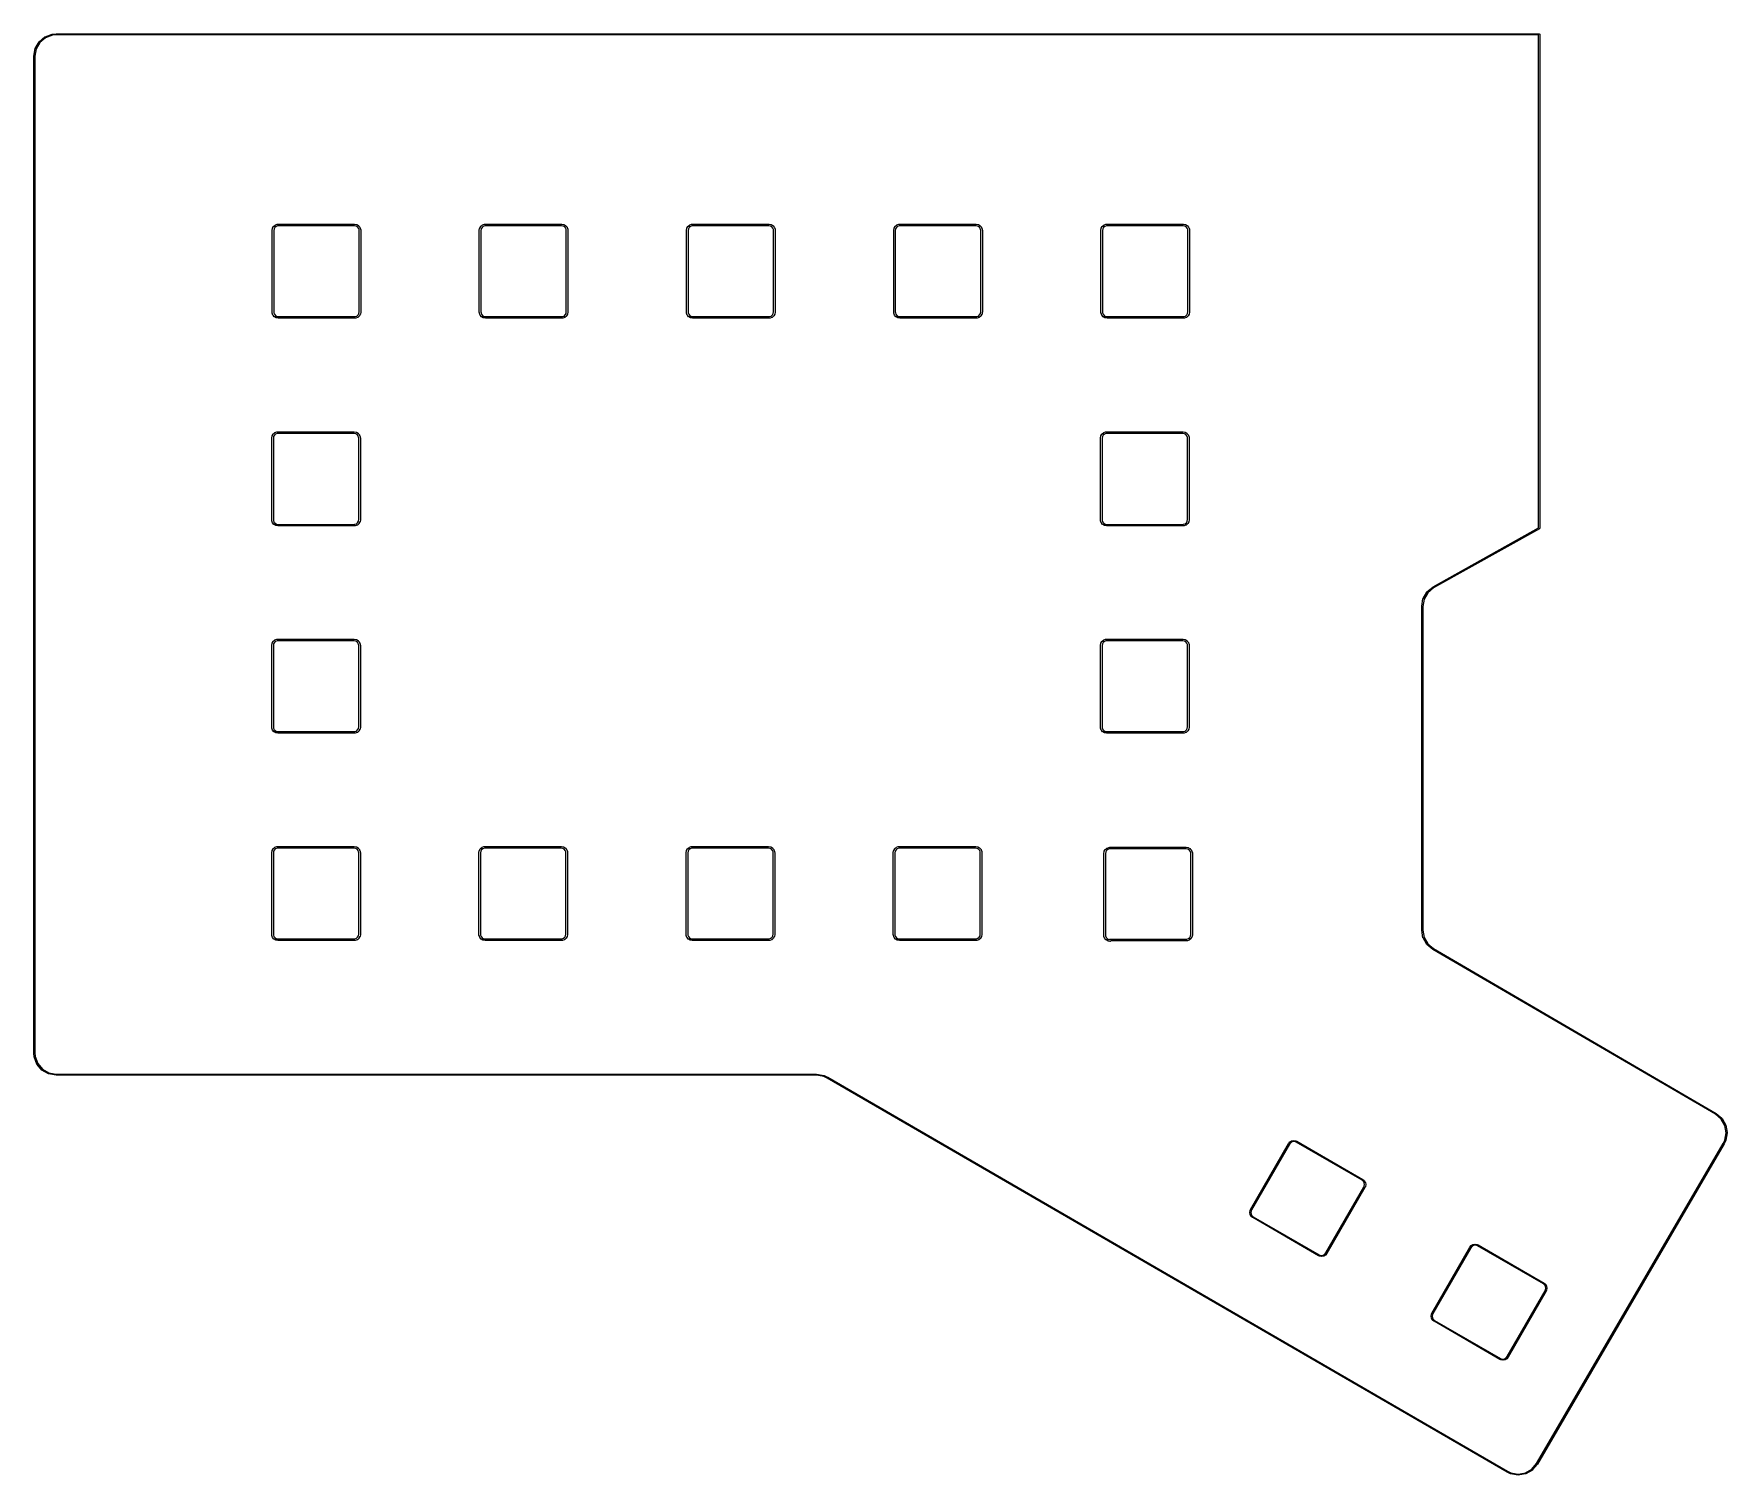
# Model space of a CAD drawing. Extents: x 65 to 220, y -174 to -41.
import ezdxf

# ---------------------------------------------------------------- set-up
doc = ezdxf.new("R2010")
doc.units = 0
doc.header["$MEASUREMENT"] = 0
doc.layers.add('BLACK', color=7, linetype='CONTINUOUS')

msp = doc.modelspace()

# ---------------------------------------------------------------- linework, layer by layer
at = {"layer": 'Black'}
for p, q in [((64.6523, -42.616), (64.9996, -42.0144)), ((64.9996, -42.0144), (65.0035, -42.0097)), ((64.9996, -42.0144), (64.9996, -42.0144)), ((65.0035, -42.0097), (65.0108, -42.0011)), ((65.0108, -42.0011), (65.5429, -41.5547)), ((65.0108, -42.0011), (65.0108, -42.0011)), ((65.6004, -41.6369), (65.0818, -42.0721)), ((65.5429, -41.5546), (65.5579, -41.546)), ((65.5429, -41.5547), (65.5429, -41.5546)), ((65.5579, -41.546), (66.2106, -41.3084)), ((66.2386, -41.4046), (65.6004, -41.6369)), ((66.2106, -41.3084), (66.217, -41.3073)), ((66.217, -41.3073), (66.2233, -41.3056)), ((66.2233, -41.3056), (66.5706, -41.2752)), ((66.5772, -41.375), (66.2386, -41.4046)), ((66.5706, -41.2752), (66.5728, -41.2754)), ((66.5728, -41.2754), (66.575, -41.275)), ((66.575, -41.275), (202.925, -41.275)), ((202.875, -41.375), (66.5772, -41.375)), ((202.875, -86.6766), (202.875, -41.375)), ((202.925, -41.275), (202.929, -41.2758)), ((202.929, -41.2758), (202.934, -41.2758)), ((202.934, -41.2758), (202.938, -41.2773)), ((202.938, -41.2773), (202.942, -41.278)), ((202.942, -41.278), (202.946, -41.2802)), ((202.946, -41.2802), (202.95, -41.2817)), ((202.95, -41.2817), (202.953, -41.2845)), ((202.953, -41.2845), (202.957, -41.2867)), ((202.957, -41.2867), (202.96, -41.29)), ((202.96, -41.29), (202.963, -41.2929)), ((202.963, -41.2929), (202.965, -41.2966)), ((202.965, -41.2966), (202.968, -41.3)), ((202.968, -41.3), (202.97, -41.3041)), ((202.97, -41.3041), (202.972, -41.3079)), ((202.972, -41.3079), (202.973, -41.3122)), ((202.973, -41.3122), (202.974, -41.3163)), ((202.974, -41.3163), (202.974, -41.3207)), ((202.974, -41.3207), (202.975, -41.325)), ((202.975, -41.325), (202.975, -86.706)), ((64.525, -43.325), (64.5258, -43.3207)), ((64.525, -134.925), (64.525, -43.325)), ((64.5258, -43.3163), (64.6464, -42.6323)), ((64.5258, -43.3207), (64.5258, -43.3163)), ((64.7433, -42.6583), (64.625, -43.3294)), ((64.625, -43.3294), (64.625, -134.923)), ((64.6464, -42.6323), (64.6498, -42.6229)), ((64.6464, -42.6323), (64.6464, -42.6323)), ((64.6498, -42.6229), (64.6523, -42.616)), ((64.6523, -42.616), (64.6523, -42.616)), ((65.0818, -42.0721), (64.7433, -42.6583)), ((86.4324, -59.3214), (86.4625, -59.1503)), ((86.4625, -59.1503), (86.4715, -59.1259)), ((86.4715, -59.1259), (86.5583, -58.9755)), ((86.5583, -58.9755), (86.575, -58.9555)), ((86.575, -58.9555), (86.708, -58.8439)), ((86.6816, -59.0619), (86.608, -59.1894)), ((86.7943, -58.9673), (86.6816, -59.0619)), ((86.708, -58.8439), (86.7306, -58.8309)), ((86.7306, -58.8309), (86.8938, -58.7715)), ((86.9358, -58.9158), (86.7943, -58.9673)), ((86.8938, -58.7715), (86.9034, -58.7698)), ((86.9034, -58.7698), (86.9129, -58.7673)), ((86.9129, -58.7673), (86.9997, -58.7597)), ((87.0095, -58.9094), (86.9358, -58.9158)), ((86.9997, -58.7597), (87.003, -58.7599)), ((87.003, -58.7599), (87.0062, -58.7594)), ((87.0062, -58.7594), (94.0062, -58.7594)), ((93.9997, -58.9094), (87.0095, -58.9094)), ((94.1512, -58.9361), (93.9997, -58.9094)), ((94.0062, -58.7594), (94.0127, -58.7605)), ((94.0127, -58.7605), (94.0193, -58.7605)), ((94.0193, -58.7605), (94.1903, -58.7907)), ((94.2787, -59.0097), (94.1512, -58.9361)), ((94.1903, -58.7907), (94.2148, -58.7996)), ((94.2148, -58.7996), (94.3651, -58.8864)), ((94.3733, -59.1225), (94.2787, -59.0097)), ((94.3651, -58.8864), (94.3851, -58.9031)), ((94.4248, -59.2639), (94.3733, -59.1225)), ((94.3851, -58.9031), (94.4967, -59.0362)), ((94.4967, -59.0362), (94.5097, -59.0587)), ((94.5097, -59.0587), (94.5691, -59.2219)), ((105.482, -59.3214), (105.513, -59.1503)), ((105.513, -59.1503), (105.521, -59.1259)), ((105.521, -59.1259), (105.608, -58.9755)), ((105.608, -58.9755), (105.625, -58.9555)), ((105.625, -58.9555), (105.758, -58.8439)), ((105.732, -59.0619), (105.658, -59.1894)), ((105.844, -58.9673), (105.732, -59.0619)), ((105.758, -58.8439), (105.781, -58.8309)), ((105.781, -58.8309), (105.944, -58.7715)), ((105.986, -58.9158), (105.844, -58.9673)), ((105.944, -58.7715), (105.953, -58.7698)), ((105.953, -58.7698), (105.963, -58.7673)), ((105.963, -58.7673), (106.05, -58.7597)), ((106.06, -58.9094), (105.986, -58.9158)), ((106.05, -58.7597), (106.053, -58.7599)), ((106.053, -58.7599), (106.056, -58.7594)), ((106.056, -58.7594), (113.056, -58.7594)), ((113.05, -58.9094), (106.06, -58.9094)), ((113.201, -58.9361), (113.05, -58.9094)), ((113.056, -58.7594), (113.063, -58.7605)), ((113.063, -58.7605), (113.069, -58.7605)), ((113.069, -58.7605), (113.24, -58.7907)), ((113.329, -59.0097), (113.201, -58.9361)), ((113.24, -58.7907), (113.265, -58.7996)), ((113.265, -58.7996), (113.415, -58.8864)), ((113.423, -59.1225), (113.329, -59.0097)), ((113.415, -58.8864), (113.435, -58.9031)), ((113.475, -59.2639), (113.423, -59.1225)), ((113.435, -58.9031), (113.547, -59.0362)), ((113.547, -59.0362), (113.56, -59.0587)), ((113.56, -59.0587), (113.619, -59.2219)), ((124.532, -59.3214), (124.563, -59.1503)), ((124.563, -59.1503), (124.571, -59.1259)), ((124.571, -59.1259), (124.658, -58.9755)), ((124.658, -58.9755), (124.675, -58.9555)), ((124.675, -58.9555), (124.808, -58.8439)), ((124.782, -59.0619), (124.708, -59.1894)), ((124.894, -58.9673), (124.782, -59.0619)), ((124.808, -58.8439), (124.831, -58.8309)), ((124.831, -58.8309), (124.994, -58.7715)), ((125.036, -58.9158), (124.894, -58.9673)), ((124.994, -58.7715), (125.003, -58.7698)), ((125.003, -58.7698), (125.013, -58.7673)), ((125.013, -58.7673), (125.1, -58.7597)), ((125.11, -58.9094), (125.036, -58.9158)), ((125.1, -58.7597), (125.103, -58.7599)), ((125.103, -58.7599), (125.106, -58.7594)), ((125.106, -58.7594), (132.106, -58.7594)), ((132.1, -58.9094), (125.11, -58.9094)), ((132.251, -58.9361), (132.1, -58.9094)), ((132.106, -58.7594), (132.113, -58.7605)), ((132.113, -58.7605), (132.119, -58.7605)), ((132.119, -58.7605), (132.29, -58.7907)), ((132.379, -59.0097), (132.251, -58.9361)), ((132.29, -58.7907), (132.315, -58.7996)), ((132.315, -58.7996), (132.465, -58.8864)), ((132.473, -59.1225), (132.379, -59.0097)), ((132.465, -58.8864), (132.485, -58.9031)), ((132.525, -59.2639), (132.473, -59.1225)), ((132.485, -58.9031), (132.597, -59.0362)), ((132.597, -59.0362), (132.61, -59.0587)), ((132.61, -59.0587), (132.669, -59.2219)), ((143.582, -59.3214), (143.613, -59.1503)), ((143.613, -59.1503), (143.621, -59.1259)), ((143.621, -59.1259), (143.708, -58.9755)), ((143.708, -58.9755), (143.725, -58.9555)), ((143.725, -58.9555), (143.858, -58.8439)), ((143.832, -59.0619), (143.758, -59.1894)), ((143.944, -58.9673), (143.832, -59.0619)), ((143.858, -58.8439), (143.881, -58.8309)), ((143.881, -58.8309), (144.044, -58.7715)), ((144.086, -58.9158), (143.944, -58.9673)), ((144.044, -58.7715), (144.053, -58.7698)), ((144.053, -58.7698), (144.063, -58.7673)), ((144.063, -58.7673), (144.15, -58.7597)), ((144.16, -58.9094), (144.086, -58.9158)), ((144.15, -58.7597), (144.153, -58.7599)), ((144.153, -58.7599), (144.156, -58.7594)), ((144.156, -58.7594), (151.156, -58.7594)), ((151.15, -58.9094), (144.16, -58.9094)), ((151.301, -58.9361), (151.15, -58.9094)), ((151.156, -58.7594), (151.163, -58.7605)), ((151.163, -58.7605), (151.169, -58.7605)), ((151.169, -58.7605), (151.34, -58.7907)), ((151.429, -59.0097), (151.301, -58.9361)), ((151.34, -58.7907), (151.365, -58.7996)), ((151.365, -58.7996), (151.515, -58.8864)), ((151.523, -59.1225), (151.429, -59.0097)), ((151.515, -58.8864), (151.535, -58.9031)), ((151.575, -59.2639), (151.523, -59.1225)), ((151.535, -58.9031), (151.647, -59.0362)), ((151.647, -59.0362), (151.66, -59.0587)), ((151.66, -59.0587), (151.719, -59.2219)), ((162.632, -59.3214), (162.663, -59.1503)), ((162.663, -59.1503), (162.671, -59.1259)), ((162.671, -59.1259), (162.758, -58.9755)), ((162.758, -58.9755), (162.775, -58.9555)), ((162.775, -58.9555), (162.908, -58.8439)), ((162.882, -59.0619), (162.808, -59.1894)), ((162.994, -58.9673), (162.882, -59.0619)), ((162.908, -58.8439), (162.931, -58.8309)), ((162.931, -58.8309), (163.094, -58.7715)), ((163.136, -58.9158), (162.994, -58.9673)), ((163.094, -58.7715), (163.103, -58.7698)), ((163.103, -58.7698), (163.113, -58.7673)), ((163.113, -58.7673), (163.2, -58.7597)), ((163.21, -58.9094), (163.136, -58.9158)), ((163.2, -58.7597), (163.203, -58.7599)), ((163.203, -58.7599), (163.206, -58.7594)), ((163.206, -58.7594), (170.206, -58.7594)), ((170.2, -58.9094), (163.21, -58.9094)), ((170.351, -58.9361), (170.2, -58.9094)), ((170.206, -58.7594), (170.213, -58.7605)), ((170.213, -58.7605), (170.219, -58.7605)), ((170.219, -58.7605), (170.39, -58.7907)), ((170.479, -59.0097), (170.351, -58.9361)), ((170.39, -58.7907), (170.415, -58.7996)), ((170.415, -58.7996), (170.565, -58.8864)), ((170.573, -59.1225), (170.479, -59.0097)), ((170.565, -58.8864), (170.585, -58.9031)), ((170.625, -59.2639), (170.573, -59.1225)), ((170.585, -58.9031), (170.697, -59.0362)), ((170.697, -59.0362), (170.71, -59.0587)), ((170.71, -59.0587), (170.769, -59.2219)), ((86.4312, -59.3344), (86.4324, -59.3279)), ((86.4312, -66.8344), (86.4312, -59.3344)), ((86.4324, -59.3279), (86.4324, -59.3214)), ((86.608, -59.1894), (86.5812, -59.3409)), ((86.5812, -59.3409), (86.5812, -66.8311)), ((94.4312, -59.3377), (94.4248, -59.2639)), ((94.4312, -66.8278), (94.4312, -59.3377)), ((94.5691, -59.2219), (94.5708, -59.2315)), ((94.5708, -59.2315), (94.5734, -59.241)), ((94.5734, -59.241), (94.581, -59.3278)), ((94.581, -59.3278), (94.5807, -59.3311)), ((94.5807, -59.3311), (94.5812, -59.3344)), ((94.5812, -59.3344), (94.5812, -66.8344)), ((105.481, -59.3344), (105.482, -59.3279)), ((105.481, -66.8344), (105.481, -59.3344)), ((105.482, -59.3279), (105.482, -59.3214)), ((105.658, -59.1894), (105.631, -59.3409)), ((105.631, -59.3409), (105.631, -66.8311)), ((113.481, -59.3377), (113.475, -59.2639)), ((113.481, -66.8278), (113.481, -59.3377)), ((113.619, -59.2219), (113.621, -59.2315)), ((113.621, -59.2315), (113.623, -59.241)), ((113.623, -59.241), (113.631, -59.3278)), ((113.631, -59.3278), (113.631, -59.3311)), ((113.631, -59.3311), (113.631, -59.3344)), ((113.631, -59.3344), (113.631, -66.8344)), ((124.531, -59.3344), (124.532, -59.3279)), ((124.531, -66.8344), (124.531, -59.3344)), ((124.532, -59.3279), (124.532, -59.3214)), ((124.708, -59.1894), (124.681, -59.3409)), ((124.681, -59.3409), (124.681, -66.8311)), ((132.531, -59.3377), (132.525, -59.2639)), ((132.531, -66.8278), (132.531, -59.3377)), ((132.669, -59.2219), (132.671, -59.2315)), ((132.671, -59.2315), (132.673, -59.241)), ((132.673, -59.241), (132.681, -59.3278)), ((132.681, -59.3278), (132.681, -59.3311)), ((132.681, -59.3311), (132.681, -59.3344)), ((132.681, -59.3344), (132.681, -66.8344)), ((143.581, -59.3344), (143.582, -59.3279)), ((143.581, -66.8344), (143.581, -59.3344)), ((143.582, -59.3279), (143.582, -59.3214)), ((143.758, -59.1894), (143.731, -59.3409)), ((143.731, -59.3409), (143.731, -66.8311)), ((151.581, -59.3377), (151.575, -59.2639)), ((151.581, -66.8278), (151.581, -59.3377)), ((151.719, -59.2219), (151.721, -59.2315)), ((151.721, -59.2315), (151.723, -59.241)), ((151.723, -59.241), (151.731, -59.3278)), ((151.731, -59.3278), (151.731, -59.3311)), ((151.731, -59.3311), (151.731, -59.3344)), ((151.731, -59.3344), (151.731, -66.8344)), ((162.631, -59.3344), (162.632, -59.3279)), ((162.631, -66.8344), (162.631, -59.3344)), ((162.632, -59.3279), (162.632, -59.3214)), ((162.808, -59.1894), (162.781, -59.3409)), ((162.781, -59.3409), (162.781, -66.8311)), ((170.631, -59.3377), (170.625, -59.2639)), ((170.631, -66.8278), (170.631, -59.3377)), ((170.769, -59.2219), (170.771, -59.2315)), ((170.771, -59.2315), (170.773, -59.241)), ((170.773, -59.241), (170.781, -59.3278)), ((170.781, -59.3278), (170.781, -59.3311)), ((170.781, -59.3311), (170.781, -59.3344)), ((170.781, -59.3344), (170.781, -66.8344)), ((86.4318, -66.8376), (86.4312, -66.8344)), ((86.4315, -66.8409), (86.4318, -66.8376)), ((86.4391, -66.9277), (86.4315, -66.8409)), ((86.4417, -66.9372), (86.4391, -66.9277)), ((86.4434, -66.9468), (86.4417, -66.9372)), ((86.5812, -66.8311), (86.5877, -66.9048)), ((86.5877, -66.9048), (86.6392, -67.0463)), ((94.4045, -66.9793), (94.4312, -66.8278)), ((94.5801, -66.8474), (94.55, -67.0184)), ((94.5812, -66.8344), (94.5801, -66.8408)), ((94.5801, -66.8408), (94.5801, -66.8474)), ((105.482, -66.8376), (105.481, -66.8344)), ((105.482, -66.8409), (105.482, -66.8376)), ((105.489, -66.9277), (105.482, -66.8409)), ((105.492, -66.9372), (105.489, -66.9277)), ((105.493, -66.9468), (105.492, -66.9372)), ((105.631, -66.8311), (105.638, -66.9048)), ((105.638, -66.9048), (105.689, -67.0463)), ((113.455, -66.9793), (113.481, -66.8278)), ((113.63, -66.8474), (113.6, -67.0184)), ((113.631, -66.8344), (113.63, -66.8408)), ((113.63, -66.8408), (113.63, -66.8474)), ((124.532, -66.8376), (124.531, -66.8344)), ((124.532, -66.8409), (124.532, -66.8376)), ((124.539, -66.9277), (124.532, -66.8409)), ((124.542, -66.9372), (124.539, -66.9277)), ((124.543, -66.9468), (124.542, -66.9372)), ((124.681, -66.8311), (124.688, -66.9048)), ((124.688, -66.9048), (124.739, -67.0463)), ((132.505, -66.9793), (132.531, -66.8278)), ((132.68, -66.8474), (132.65, -67.0184)), ((132.681, -66.8344), (132.68, -66.8408)), ((132.68, -66.8408), (132.68, -66.8474)), ((143.582, -66.8376), (143.581, -66.8344)), ((143.582, -66.8409), (143.582, -66.8376)), ((143.589, -66.9277), (143.582, -66.8409)), ((143.592, -66.9372), (143.589, -66.9277)), ((143.593, -66.9468), (143.592, -66.9372)), ((143.731, -66.8311), (143.738, -66.9048)), ((143.738, -66.9048), (143.789, -67.0463)), ((151.555, -66.9793), (151.581, -66.8278)), ((151.73, -66.8474), (151.7, -67.0184)), ((151.731, -66.8344), (151.73, -66.8408)), ((151.73, -66.8408), (151.73, -66.8474)), ((162.632, -66.8376), (162.631, -66.8344)), ((162.632, -66.8409), (162.632, -66.8376)), ((162.639, -66.9277), (162.632, -66.8409)), ((162.642, -66.9372), (162.639, -66.9277)), ((162.643, -66.9468), (162.642, -66.9372)), ((162.781, -66.8311), (162.788, -66.9048)), ((162.788, -66.9048), (162.839, -67.0463)), ((170.605, -66.9793), (170.631, -66.8278)), ((170.78, -66.8474), (170.75, -67.0184)), ((170.781, -66.8344), (170.78, -66.8408)), ((170.78, -66.8408), (170.78, -66.8474)), ((86.5028, -67.11), (86.4434, -66.9468)), ((86.5158, -67.1326), (86.5028, -67.11)), ((86.6274, -67.2656), (86.5158, -67.1326)), ((86.6474, -67.2823), (86.6274, -67.2656)), ((86.6274, -67.2656), (86.6274, -67.2656)), ((86.6392, -67.0463), (86.7338, -67.1591)), ((86.7977, -67.3692), (86.6474, -67.2823)), ((86.7338, -67.1591), (86.8613, -67.2327)), ((86.8222, -67.3781), (86.7977, -67.3692)), ((86.7977, -67.3692), (86.7977, -67.3692)), ((86.9932, -67.4082), (86.8222, -67.3781)), ((86.8613, -67.2327), (87.0128, -67.2594)), ((86.9998, -67.4082), (86.9932, -67.4082)), ((87.0062, -67.4094), (86.9998, -67.4082)), ((94.0062, -67.4094), (87.0062, -67.4094)), ((87.0128, -67.2594), (94.003, -67.2594)), ((94.003, -67.2594), (94.0767, -67.2529)), ((94.0095, -67.4088), (94.0062, -67.4094)), ((94.0128, -67.4091), (94.0095, -67.4088)), ((94.0996, -67.4015), (94.0128, -67.4091)), ((94.0767, -67.2529), (94.2182, -67.2014)), ((94.1091, -67.399), (94.0996, -67.4015)), ((94.1187, -67.3973), (94.1091, -67.399)), ((94.2819, -67.3379), (94.1187, -67.3973)), ((94.2182, -67.2014), (94.3309, -67.1068)), ((94.3045, -67.3248), (94.2819, -67.3379)), ((94.4375, -67.2132), (94.3045, -67.3248)), ((94.3309, -67.1068), (94.4045, -66.9793)), ((94.4542, -67.1933), (94.4375, -67.2132)), ((94.4375, -67.2132), (94.4375, -67.2132)), ((94.541, -67.0429), (94.4542, -67.1933)), ((94.55, -67.0184), (94.541, -67.0429)), ((94.541, -67.0429), (94.541, -67.0429)), ((105.553, -67.11), (105.493, -66.9468)), ((105.566, -67.1326), (105.553, -67.11)), ((105.677, -67.2656), (105.566, -67.1326)), ((105.697, -67.2823), (105.677, -67.2656)), ((105.677, -67.2656), (105.677, -67.2656)), ((105.689, -67.0463), (105.784, -67.1591)), ((105.848, -67.3692), (105.697, -67.2823)), ((105.784, -67.1591), (105.911, -67.2327)), ((105.872, -67.3781), (105.848, -67.3692)), ((105.848, -67.3692), (105.848, -67.3692)), ((106.043, -67.4082), (105.872, -67.3781)), ((105.911, -67.2327), (106.063, -67.2594)), ((106.05, -67.4082), (106.043, -67.4082)), ((106.056, -67.4094), (106.05, -67.4082)), ((113.056, -67.4094), (106.056, -67.4094)), ((106.063, -67.2594), (113.053, -67.2594)), ((113.053, -67.2594), (113.127, -67.2529)), ((113.059, -67.4088), (113.056, -67.4094)), ((113.063, -67.4091), (113.059, -67.4088)), ((113.15, -67.4015), (113.063, -67.4091)), ((113.127, -67.2529), (113.268, -67.2014)), ((113.159, -67.399), (113.15, -67.4015)), ((113.169, -67.3973), (113.159, -67.399)), ((113.332, -67.3379), (113.169, -67.3973)), ((113.268, -67.2014), (113.381, -67.1068)), ((113.354, -67.3248), (113.332, -67.3379)), ((113.487, -67.2132), (113.354, -67.3248)), ((113.381, -67.1068), (113.455, -66.9793)), ((113.504, -67.1933), (113.487, -67.2132)), ((113.487, -67.2132), (113.487, -67.2132)), ((113.591, -67.0429), (113.504, -67.1933)), ((113.6, -67.0184), (113.591, -67.0429)), ((113.591, -67.0429), (113.591, -67.0429)), ((124.603, -67.11), (124.543, -66.9468)), ((124.616, -67.1326), (124.603, -67.11)), ((124.727, -67.2656), (124.616, -67.1326)), ((124.747, -67.2823), (124.727, -67.2656)), ((124.727, -67.2656), (124.727, -67.2656)), ((124.739, -67.0463), (124.834, -67.1591)), ((124.898, -67.3692), (124.747, -67.2823)), ((124.834, -67.1591), (124.961, -67.2327)), ((124.922, -67.3781), (124.898, -67.3692)), ((124.898, -67.3692), (124.898, -67.3692)), ((125.093, -67.4082), (124.922, -67.3781)), ((124.961, -67.2327), (125.113, -67.2594)), ((125.1, -67.4082), (125.093, -67.4082)), ((125.106, -67.4094), (125.1, -67.4082)), ((132.106, -67.4094), (125.106, -67.4094)), ((125.113, -67.2594), (132.103, -67.2594)), ((132.103, -67.2594), (132.177, -67.2529)), ((132.109, -67.4088), (132.106, -67.4094)), ((132.113, -67.4091), (132.109, -67.4088)), ((132.2, -67.4015), (132.113, -67.4091)), ((132.177, -67.2529), (132.318, -67.2014)), ((132.209, -67.399), (132.2, -67.4015)), ((132.219, -67.3973), (132.209, -67.399)), ((132.382, -67.3379), (132.219, -67.3973)), ((132.318, -67.2014), (132.431, -67.1068)), ((132.404, -67.3248), (132.382, -67.3379)), ((132.537, -67.2132), (132.404, -67.3248)), ((132.431, -67.1068), (132.505, -66.9793)), ((132.554, -67.1933), (132.537, -67.2132)), ((132.537, -67.2132), (132.537, -67.2132)), ((132.641, -67.0429), (132.554, -67.1933)), ((132.65, -67.0184), (132.641, -67.0429)), ((132.641, -67.0429), (132.641, -67.0429)), ((143.653, -67.11), (143.593, -66.9468)), ((143.666, -67.1326), (143.653, -67.11)), ((143.777, -67.2656), (143.666, -67.1326)), ((143.797, -67.2823), (143.777, -67.2656)), ((143.777, -67.2656), (143.777, -67.2656)), ((143.789, -67.0463), (143.884, -67.1591)), ((143.948, -67.3692), (143.797, -67.2823)), ((143.884, -67.1591), (144.011, -67.2327)), ((143.972, -67.3781), (143.948, -67.3692)), ((143.948, -67.3692), (143.948, -67.3692)), ((144.143, -67.4082), (143.972, -67.3781)), ((144.011, -67.2327), (144.163, -67.2594)), ((144.15, -67.4082), (144.143, -67.4082)), ((144.156, -67.4094), (144.15, -67.4082)), ((151.156, -67.4094), (144.156, -67.4094)), ((144.163, -67.2594), (151.153, -67.2594)), ((151.153, -67.2594), (151.227, -67.2529)), ((151.159, -67.4088), (151.156, -67.4094)), ((151.163, -67.4091), (151.159, -67.4088)), ((151.25, -67.4015), (151.163, -67.4091)), ((151.227, -67.2529), (151.368, -67.2014)), ((151.259, -67.399), (151.25, -67.4015)), ((151.269, -67.3973), (151.259, -67.399)), ((151.432, -67.3379), (151.269, -67.3973)), ((151.368, -67.2014), (151.481, -67.1068)), ((151.454, -67.3248), (151.432, -67.3379)), ((151.587, -67.2132), (151.454, -67.3248)), ((151.481, -67.1068), (151.555, -66.9793)), ((151.604, -67.1933), (151.587, -67.2132)), ((151.587, -67.2132), (151.587, -67.2132)), ((151.691, -67.0429), (151.604, -67.1933)), ((151.7, -67.0184), (151.691, -67.0429)), ((151.691, -67.0429), (151.691, -67.0429)), ((162.703, -67.11), (162.643, -66.9468)), ((162.716, -67.1326), (162.703, -67.11)), ((162.827, -67.2656), (162.716, -67.1326)), ((162.847, -67.2823), (162.827, -67.2656)), ((162.827, -67.2656), (162.827, -67.2656)), ((162.839, -67.0463), (162.934, -67.1591)), ((162.998, -67.3692), (162.847, -67.2823)), ((162.934, -67.1591), (163.061, -67.2327)), ((163.022, -67.3781), (162.998, -67.3692)), ((162.998, -67.3692), (162.998, -67.3692)), ((163.193, -67.4082), (163.022, -67.3781)), ((163.061, -67.2327), (163.213, -67.2594)), ((163.2, -67.4082), (163.193, -67.4082)), ((163.206, -67.4094), (163.2, -67.4082)), ((170.206, -67.4094), (163.206, -67.4094)), ((163.213, -67.2594), (170.203, -67.2594)), ((170.203, -67.2594), (170.277, -67.2529)), ((170.209, -67.4088), (170.206, -67.4094)), ((170.213, -67.4091), (170.209, -67.4088)), ((170.3, -67.4015), (170.213, -67.4091)), ((170.277, -67.2529), (170.418, -67.2014)), ((170.309, -67.399), (170.3, -67.4015)), ((170.319, -67.3973), (170.309, -67.399)), ((170.482, -67.3379), (170.319, -67.3973)), ((170.418, -67.2014), (170.531, -67.1068)), ((170.504, -67.3248), (170.482, -67.3379)), ((170.637, -67.2132), (170.504, -67.3248)), ((170.531, -67.1068), (170.605, -66.9793)), ((170.654, -67.1933), (170.637, -67.2132)), ((170.637, -67.2132), (170.637, -67.2132)), ((170.741, -67.0429), (170.654, -67.1933)), ((170.75, -67.0184), (170.741, -67.0429)), ((170.741, -67.0429), (170.741, -67.0429)), ((86.3937, -78.4219), (86.3949, -78.4154)), ((86.3937, -85.9219), (86.3937, -78.4219)), ((86.3949, -78.4089), (86.425, -78.2378)), ((86.3949, -78.4154), (86.3949, -78.4089)), ((86.425, -78.2378), (86.434, -78.2134)), ((86.434, -78.2134), (86.5208, -78.063)), ((86.5208, -78.063), (86.5375, -78.043)), ((86.5375, -78.043), (86.6705, -77.9314)), ((86.5705, -78.2769), (86.5438, -78.4284)), ((86.5438, -78.4284), (86.5438, -85.9186)), ((86.6441, -78.1494), (86.5705, -78.2769)), ((86.7568, -78.0548), (86.6441, -78.1494)), ((86.6705, -77.9314), (86.6931, -77.9184)), ((86.6931, -77.9184), (86.8563, -77.859)), ((86.8983, -78.0033), (86.7568, -78.0548)), ((86.8563, -77.859), (86.8659, -77.8573)), ((86.8659, -77.8573), (86.8754, -77.8548)), ((86.8754, -77.8548), (86.9622, -77.8472)), ((86.972, -77.9969), (86.8983, -78.0033)), ((86.9622, -77.8472), (86.9655, -77.8474)), ((86.9655, -77.8474), (86.9688, -77.8469)), ((86.9688, -77.8469), (93.9688, -77.8469)), ((93.9622, -77.9969), (86.972, -77.9969)), ((94.1137, -78.0236), (93.9622, -77.9969)), ((93.9688, -77.8469), (93.9752, -77.848)), ((93.9752, -77.848), (93.9818, -77.848)), ((93.9818, -77.848), (94.1528, -77.8782)), ((94.2412, -78.0972), (94.1137, -78.0236)), ((94.1528, -77.8782), (94.1773, -77.8871)), ((94.1773, -77.8871), (94.3276, -77.9739)), ((94.3358, -78.21), (94.2412, -78.0972)), ((94.3276, -77.9739), (94.3476, -77.9906)), ((94.3873, -78.3514), (94.3358, -78.21)), ((94.3476, -77.9906), (94.4592, -78.1237)), ((94.3937, -78.4252), (94.3873, -78.3514)), ((94.3937, -85.9153), (94.3937, -78.4252)), ((94.4592, -78.1237), (94.4722, -78.1462)), ((94.4722, -78.1462), (94.5316, -78.3094)), ((94.5316, -78.3094), (94.5333, -78.319)), ((94.5333, -78.319), (94.5359, -78.3285)), ((94.5359, -78.3285), (94.5435, -78.4153)), ((94.5435, -78.4153), (94.5432, -78.4186)), ((94.5432, -78.4186), (94.5437, -78.4219)), ((94.5437, -78.4219), (94.5437, -85.9219)), ((162.594, -78.4219), (162.595, -78.4154)), ((162.594, -85.9219), (162.594, -78.4219)), ((162.595, -78.4089), (162.625, -78.2378)), ((162.595, -78.4154), (162.595, -78.4089)), ((162.625, -78.2378), (162.634, -78.2134)), ((162.634, -78.2134), (162.721, -78.063)), ((162.721, -78.063), (162.738, -78.043)), ((162.738, -78.043), (162.871, -77.9314)), ((162.77, -78.2769), (162.744, -78.4284)), ((162.744, -78.4284), (162.744, -85.9186)), ((162.844, -78.1494), (162.77, -78.2769)), ((162.957, -78.0548), (162.844, -78.1494)), ((162.871, -77.9314), (162.893, -77.9184)), ((162.893, -77.9184), (163.056, -77.859)), ((163.098, -78.0033), (162.957, -78.0548)), ((163.056, -77.859), (163.066, -77.8573)), ((163.066, -77.8573), (163.075, -77.8548)), ((163.075, -77.8548), (163.162, -77.8472)), ((163.172, -77.9969), (163.098, -78.0033)), ((163.162, -77.8472), (163.166, -77.8474)), ((163.166, -77.8474), (163.169, -77.8469)), ((163.169, -77.8469), (170.169, -77.8469)), ((170.162, -77.9969), (163.172, -77.9969)), ((170.314, -78.0236), (170.162, -77.9969)), ((170.169, -77.8469), (170.175, -77.848)), ((170.175, -77.848), (170.182, -77.848)), ((170.182, -77.848), (170.353, -77.8782)), ((170.441, -78.0972), (170.314, -78.0236)), ((170.353, -77.8782), (170.377, -77.8871)), ((170.377, -77.8871), (170.528, -77.9739)), ((170.536, -78.21), (170.441, -78.0972)), ((170.528, -77.9739), (170.548, -77.9906)), ((170.587, -78.3514), (170.536, -78.21)), ((170.548, -77.9906), (170.659, -78.1237)), ((170.594, -78.4252), (170.587, -78.3514)), ((170.594, -85.9153), (170.594, -78.4252)), ((170.659, -78.1237), (170.672, -78.1462)), ((170.672, -78.1462), (170.732, -78.3094)), ((170.732, -78.3094), (170.733, -78.319)), ((170.733, -78.319), (170.736, -78.3285)), ((170.736, -78.3285), (170.743, -78.4153)), ((170.743, -78.4153), (170.743, -78.4186)), ((170.743, -78.4186), (170.744, -78.4219)), ((170.744, -78.4219), (170.744, -85.9219)), ((86.3943, -85.9251), (86.3937, -85.9219)), ((86.394, -85.9284), (86.3943, -85.9251)), ((86.4016, -86.0152), (86.394, -85.9284)), ((86.4042, -86.0247), (86.4016, -86.0152)), ((86.4059, -86.0343), (86.4042, -86.0247)), ((86.4653, -86.1975), (86.4059, -86.0343)), ((86.4783, -86.2201), (86.4653, -86.1975)), ((86.5899, -86.3531), (86.4783, -86.2201)), ((86.5438, -85.9186), (86.5502, -85.9923)), ((86.5502, -85.9923), (86.6017, -86.1338)), ((86.6099, -86.3698), (86.5899, -86.3531)), ((86.5899, -86.3531), (86.5899, -86.3531)), ((86.6017, -86.1338), (86.6963, -86.2466)), ((86.7602, -86.4567), (86.6099, -86.3698)), ((86.6963, -86.2466), (86.8238, -86.3202)), ((86.7847, -86.4656), (86.7602, -86.4567)), ((86.7602, -86.4567), (86.7602, -86.4567)), ((86.9557, -86.4957), (86.7847, -86.4656)), ((86.8238, -86.3202), (86.9753, -86.3469)), ((86.9623, -86.4957), (86.9557, -86.4957)), ((86.9688, -86.4969), (86.9623, -86.4957)), ((93.9688, -86.4969), (86.9688, -86.4969)), ((86.9753, -86.3469), (93.9655, -86.3469)), ((93.9655, -86.3469), (94.0392, -86.3404)), ((93.972, -86.4963), (93.9688, -86.4969)), ((93.9753, -86.4966), (93.972, -86.4963)), ((94.0621, -86.489), (93.9753, -86.4966)), ((94.0392, -86.3404), (94.1807, -86.2889)), ((94.0716, -86.4865), (94.0621, -86.489)), ((94.0812, -86.4848), (94.0716, -86.4865)), ((94.2444, -86.4254), (94.0812, -86.4848)), ((94.1807, -86.2889), (94.2934, -86.1943)), ((94.267, -86.4123), (94.2444, -86.4254)), ((94.4, -86.3007), (94.267, -86.4123)), ((94.2934, -86.1943), (94.367, -86.0668)), ((94.367, -86.0668), (94.3937, -85.9153)), ((94.4167, -86.2808), (94.4, -86.3007)), ((94.4, -86.3007), (94.4, -86.3007)), ((94.5035, -86.1304), (94.4167, -86.2808)), ((94.5125, -86.1059), (94.5035, -86.1304)), ((94.5035, -86.1304), (94.5035, -86.1304)), ((94.5426, -85.9349), (94.5125, -86.1059)), ((94.5437, -85.9219), (94.5426, -85.9283)), ((94.5426, -85.9283), (94.5426, -85.9349)), ((162.594, -85.9251), (162.594, -85.9219)), ((162.594, -85.9284), (162.594, -85.9251)), ((162.602, -86.0152), (162.594, -85.9284)), ((162.604, -86.0247), (162.602, -86.0152)), ((162.606, -86.0343), (162.604, -86.0247)), ((162.665, -86.1975), (162.606, -86.0343)), ((162.678, -86.2201), (162.665, -86.1975)), ((162.79, -86.3531), (162.678, -86.2201)), ((162.744, -85.9186), (162.75, -85.9923)), ((162.75, -85.9923), (162.802, -86.1338)), ((162.81, -86.3698), (162.79, -86.3531)), ((162.79, -86.3531), (162.79, -86.3531)), ((162.802, -86.1338), (162.896, -86.2466)), ((162.96, -86.4567), (162.81, -86.3698)), ((162.896, -86.2466), (163.024, -86.3202)), ((162.985, -86.4656), (162.96, -86.4567)), ((162.96, -86.4567), (162.96, -86.4567)), ((163.156, -86.4957), (162.985, -86.4656)), ((163.024, -86.3202), (163.175, -86.3469)), ((163.162, -86.4957), (163.156, -86.4957)), ((163.169, -86.4969), (163.162, -86.4957)), ((170.169, -86.4969), (163.169, -86.4969)), ((163.175, -86.3469), (170.165, -86.3469)), ((170.165, -86.3469), (170.239, -86.3404)), ((170.172, -86.4963), (170.169, -86.4969)), ((170.175, -86.4966), (170.172, -86.4963)), ((170.262, -86.489), (170.175, -86.4966)), ((170.239, -86.3404), (170.381, -86.2889)), ((170.272, -86.4865), (170.262, -86.489)), ((170.281, -86.4848), (170.272, -86.4865)), ((170.444, -86.4254), (170.281, -86.4848)), ((170.381, -86.2889), (170.493, -86.1943)), ((170.467, -86.4123), (170.444, -86.4254)), ((170.6, -86.3007), (170.467, -86.4123)), ((170.493, -86.1943), (170.567, -86.0668)), ((170.567, -86.0668), (170.594, -85.9153)), ((170.617, -86.2808), (170.6, -86.3007)), ((170.6, -86.3007), (170.6, -86.3007)), ((170.704, -86.1304), (170.617, -86.2808)), ((170.712, -86.1059), (170.704, -86.1304)), ((170.704, -86.1304), (170.704, -86.1304)), ((170.743, -85.9349), (170.712, -86.1059)), ((170.744, -85.9219), (170.743, -85.9283)), ((170.743, -85.9283), (170.743, -85.9349)), ((193.176, -92.0898), (202.875, -86.6766)), ((202.949, -86.7497), (193.225, -92.177)), ((202.95, -86.7494), (202.949, -86.7497)), ((202.956, -86.744), (202.95, -86.7493)), ((202.95, -86.7493), (202.95, -86.7494)), ((202.963, -86.7387), (202.956, -86.744)), ((202.967, -86.7309), (202.963, -86.7381)), ((202.963, -86.7381), (202.963, -86.7384)), ((202.963, -86.7384), (202.963, -86.7387)), ((202.972, -86.7238), (202.967, -86.7309)), ((202.973, -86.7149), (202.972, -86.7231)), ((202.972, -86.7231), (202.972, -86.7234)), ((202.972, -86.7234), (202.972, -86.7238)), ((202.975, -86.7067), (202.973, -86.7149)), ((202.975, -86.706), (202.975, -86.7064)), ((202.975, -86.7064), (202.975, -86.7067)), ((192.126, -93.8712), (192.246, -93.1872)), ((192.343, -93.2132), (192.225, -93.8843)), ((192.246, -93.1872), (192.25, -93.1778)), ((192.246, -93.1872), (192.246, -93.1872)), ((192.25, -93.1778), (192.252, -93.1708)), ((192.252, -93.1708), (192.6, -92.5693)), ((192.252, -93.1708), (192.252, -93.1708)), ((192.682, -92.6269), (192.343, -93.2132)), ((192.6, -92.5693), (192.604, -92.5646)), ((192.6, -92.5693), (192.6, -92.5693)), ((192.604, -92.5646), (192.611, -92.556)), ((192.611, -92.556), (193.143, -92.1095)), ((192.611, -92.556), (192.611, -92.556)), ((193.204, -92.1891), (192.682, -92.6269)), ((193.143, -92.1095), (193.147, -92.1073)), ((193.147, -92.1073), (193.15, -92.1044)), ((193.15, -92.1044), (193.176, -92.09)), ((193.176, -92.0899), (193.176, -92.0898)), ((193.176, -92.09), (193.176, -92.0899)), ((193.225, -92.177), (193.204, -92.1891)), ((192.125, -93.8799), (192.126, -93.8756)), ((192.125, -123.644), (192.125, -93.8799)), ((192.126, -93.8756), (192.126, -93.8712)), ((192.225, -93.8843), (192.225, -123.64)), ((86.3937, -97.4719), (86.3949, -97.4654)), ((86.3937, -104.972), (86.3937, -97.4719)), ((86.3949, -97.4589), (86.425, -97.2878)), ((86.3949, -97.4654), (86.3949, -97.4589)), ((86.425, -97.2878), (86.434, -97.2634)), ((86.434, -97.2634), (86.5208, -97.113)), ((86.5208, -97.113), (86.5375, -97.093)), ((86.5375, -97.093), (86.6705, -96.9814)), ((86.5705, -97.3269), (86.5438, -97.4784)), ((86.5438, -97.4784), (86.5438, -104.969)), ((86.6441, -97.1994), (86.5705, -97.3269)), ((86.7568, -97.1048), (86.6441, -97.1994)), ((86.6705, -96.9814), (86.6931, -96.9684)), ((86.6931, -96.9684), (86.8563, -96.909)), ((86.8983, -97.0533), (86.7568, -97.1048)), ((86.8563, -96.909), (86.8659, -96.9073)), ((86.8659, -96.9073), (86.8754, -96.9048)), ((86.8754, -96.9048), (86.9622, -96.8972)), ((86.972, -97.0469), (86.8983, -97.0533)), ((86.9622, -96.8972), (86.9655, -96.8974)), ((86.9655, -96.8974), (86.9688, -96.8969)), ((86.9688, -96.8969), (93.9688, -96.8969)), ((93.9622, -97.0469), (86.972, -97.0469)), ((94.1137, -97.0736), (93.9622, -97.0469)), ((93.9688, -96.8969), (93.9752, -96.898)), ((93.9752, -96.898), (93.9818, -96.898)), ((93.9818, -96.898), (94.1528, -96.9282)), ((94.2412, -97.1472), (94.1137, -97.0736)), ((94.1528, -96.9282), (94.1773, -96.9371)), ((94.1773, -96.9371), (94.3276, -97.0239)), ((94.3358, -97.26), (94.2412, -97.1472)), ((94.3276, -97.0239), (94.3476, -97.0406)), ((94.3873, -97.4014), (94.3358, -97.26)), ((94.3476, -97.0406), (94.4592, -97.1737)), ((94.3937, -97.4752), (94.3873, -97.4014)), ((94.3937, -104.965), (94.3937, -97.4752)), ((94.4592, -97.1737), (94.4722, -97.1962)), ((94.4722, -97.1962), (94.5316, -97.3594)), ((94.5316, -97.3594), (94.5333, -97.369)), ((94.5333, -97.369), (94.5359, -97.3785)), ((94.5359, -97.3785), (94.5435, -97.4653)), ((94.5435, -97.4653), (94.5432, -97.4686)), ((94.5432, -97.4686), (94.5437, -97.4719)), ((94.5437, -97.4719), (94.5437, -104.972)), ((162.594, -97.4719), (162.595, -97.4654)), ((162.594, -104.972), (162.594, -97.4719)), ((162.595, -97.4589), (162.625, -97.2878)), ((162.595, -97.4654), (162.595, -97.4589)), ((162.625, -97.2878), (162.634, -97.2634)), ((162.634, -97.2634), (162.721, -97.113)), ((162.721, -97.113), (162.738, -97.093)), ((162.738, -97.093), (162.871, -96.9814)), ((162.77, -97.3269), (162.744, -97.4784)), ((162.744, -97.4784), (162.744, -104.969)), ((162.844, -97.1994), (162.77, -97.3269)), ((162.957, -97.1048), (162.844, -97.1994)), ((162.871, -96.9814), (162.893, -96.9684)), ((162.893, -96.9684), (163.056, -96.909)), ((163.098, -97.0533), (162.957, -97.1048)), ((163.056, -96.909), (163.066, -96.9073)), ((163.066, -96.9073), (163.075, -96.9048)), ((163.075, -96.9048), (163.162, -96.8972)), ((163.172, -97.0469), (163.098, -97.0533)), ((163.162, -96.8972), (163.166, -96.8974)), ((163.166, -96.8974), (163.169, -96.8969)), ((163.169, -96.8969), (170.169, -96.8969)), ((170.162, -97.0469), (163.172, -97.0469)), ((170.314, -97.0736), (170.162, -97.0469)), ((170.169, -96.8969), (170.175, -96.898)), ((170.175, -96.898), (170.182, -96.898)), ((170.182, -96.898), (170.353, -96.9282)), ((170.441, -97.1472), (170.314, -97.0736)), ((170.353, -96.9282), (170.377, -96.9371)), ((170.377, -96.9371), (170.528, -97.0239)), ((170.536, -97.26), (170.441, -97.1472)), ((170.528, -97.0239), (170.548, -97.0406)), ((170.587, -97.4014), (170.536, -97.26)), ((170.548, -97.0406), (170.659, -97.1737)), ((170.594, -97.4752), (170.587, -97.4014)), ((170.594, -104.965), (170.594, -97.4752)), ((170.659, -97.1737), (170.672, -97.1962)), ((170.672, -97.1962), (170.732, -97.3594)), ((170.732, -97.3594), (170.733, -97.369)), ((170.733, -97.369), (170.736, -97.3785)), ((170.736, -97.3785), (170.743, -97.4653)), ((170.743, -97.4653), (170.743, -97.4686)), ((170.743, -97.4686), (170.744, -97.4719)), ((170.744, -97.4719), (170.744, -104.972)), ((86.3943, -104.975), (86.3937, -104.972)), ((86.394, -104.978), (86.3943, -104.975)), ((86.4016, -105.065), (86.394, -104.978)), ((86.4042, -105.075), (86.4016, -105.065)), ((86.4059, -105.084), (86.4042, -105.075)), ((86.4653, -105.248), (86.4059, -105.084)), ((86.4783, -105.27), (86.4653, -105.248)), ((86.5899, -105.403), (86.4783, -105.27)), ((86.5438, -104.969), (86.5502, -105.042)), ((86.5502, -105.042), (86.6017, -105.184)), ((86.6099, -105.42), (86.5899, -105.403)), ((86.5899, -105.403), (86.5899, -105.403)), ((86.6017, -105.184), (86.6963, -105.297)), ((86.7602, -105.507), (86.6099, -105.42)), ((86.6963, -105.297), (86.8238, -105.37)), ((86.7847, -105.516), (86.7602, -105.507)), ((86.7602, -105.507), (86.7602, -105.507)), ((86.9557, -105.546), (86.7847, -105.516)), ((86.8238, -105.37), (86.9753, -105.397)), ((86.9623, -105.546), (86.9557, -105.546)), ((86.9688, -105.547), (86.9623, -105.546)), ((93.9688, -105.547), (86.9688, -105.547)), ((86.9753, -105.397), (93.9655, -105.397)), ((93.9655, -105.397), (94.0392, -105.39)), ((93.972, -105.546), (93.9688, -105.547)), ((93.9753, -105.547), (93.972, -105.546)), ((94.0621, -105.539), (93.9753, -105.547)), ((94.0392, -105.39), (94.1807, -105.339)), ((94.0716, -105.536), (94.0621, -105.539)), ((94.0812, -105.535), (94.0716, -105.536)), ((94.2444, -105.475), (94.0812, -105.535)), ((94.1807, -105.339), (94.2934, -105.244)), ((94.267, -105.462), (94.2444, -105.475)), ((94.4, -105.351), (94.267, -105.462)), ((94.2934, -105.244), (94.367, -105.117)), ((94.367, -105.117), (94.3937, -104.965)), ((94.4167, -105.331), (94.4, -105.351)), ((94.4, -105.351), (94.4, -105.351)), ((94.5035, -105.18), (94.4167, -105.331)), ((94.5125, -105.156), (94.5035, -105.18)), ((94.5035, -105.18), (94.5035, -105.18)), ((94.5426, -104.985), (94.5125, -105.156)), ((94.5437, -104.972), (94.5426, -104.978)), ((94.5426, -104.978), (94.5426, -104.985)), ((162.594, -104.975), (162.594, -104.972)), ((162.594, -104.978), (162.594, -104.975)), ((162.602, -105.065), (162.594, -104.978)), ((162.604, -105.075), (162.602, -105.065)), ((162.606, -105.084), (162.604, -105.075)), ((162.665, -105.248), (162.606, -105.084)), ((162.678, -105.27), (162.665, -105.248)), ((162.79, -105.403), (162.678, -105.27)), ((162.744, -104.969), (162.75, -105.042)), ((162.75, -105.042), (162.802, -105.184)), ((162.81, -105.42), (162.79, -105.403)), ((162.79, -105.403), (162.79, -105.403)), ((162.802, -105.184), (162.896, -105.297)), ((162.96, -105.507), (162.81, -105.42)), ((162.896, -105.297), (163.024, -105.37)), ((162.985, -105.516), (162.96, -105.507)), ((162.96, -105.507), (162.96, -105.507)), ((163.156, -105.546), (162.985, -105.516)), ((163.024, -105.37), (163.175, -105.397)), ((163.162, -105.546), (163.156, -105.546)), ((163.169, -105.547), (163.162, -105.546)), ((170.169, -105.547), (163.169, -105.547)), ((163.175, -105.397), (170.165, -105.397)), ((170.165, -105.397), (170.239, -105.39)), ((170.172, -105.546), (170.169, -105.547)), ((170.175, -105.547), (170.172, -105.546)), ((170.262, -105.539), (170.175, -105.547)), ((170.239, -105.39), (170.381, -105.339)), ((170.272, -105.536), (170.262, -105.539)), ((170.281, -105.535), (170.272, -105.536)), ((170.444, -105.475), (170.281, -105.535)), ((170.381, -105.339), (170.493, -105.244)), ((170.467, -105.462), (170.444, -105.475)), ((170.6, -105.351), (170.467, -105.462)), ((170.493, -105.244), (170.567, -105.117)), ((170.567, -105.117), (170.594, -104.965)), ((170.617, -105.331), (170.6, -105.351)), ((170.6, -105.351), (170.6, -105.351)), ((170.704, -105.18), (170.617, -105.331)), ((170.712, -105.156), (170.704, -105.18)), ((170.704, -105.18), (170.704, -105.18)), ((170.743, -104.985), (170.712, -105.156)), ((170.744, -104.972), (170.743, -104.978)), ((170.743, -104.978), (170.743, -104.985)), ((86.3937, -116.522), (86.3949, -116.515)), ((86.3937, -124.022), (86.3937, -116.522)), ((86.3949, -116.509), (86.425, -116.338)), ((86.3949, -116.515), (86.3949, -116.509)), ((86.425, -116.338), (86.434, -116.313)), ((86.434, -116.313), (86.5208, -116.163)), ((86.5208, -116.163), (86.5375, -116.143)), ((86.5375, -116.143), (86.6705, -116.031)), ((86.5705, -116.377), (86.5438, -116.528)), ((86.5438, -116.528), (86.5438, -124.019)), ((86.6441, -116.249), (86.5705, -116.377)), ((86.7568, -116.155), (86.6441, -116.249)), ((86.6705, -116.031), (86.6931, -116.018)), ((86.6931, -116.018), (86.8563, -115.959)), ((86.8983, -116.103), (86.7568, -116.155)), ((86.8563, -115.959), (86.8659, -115.957)), ((86.8659, -115.957), (86.8754, -115.955)), ((86.8754, -115.955), (86.9622, -115.947)), ((86.972, -116.097), (86.8983, -116.103)), ((86.9622, -115.947), (86.9655, -115.947)), ((86.9655, -115.947), (86.9688, -115.947)), ((86.9688, -115.947), (93.9688, -115.947)), ((93.9622, -116.097), (86.972, -116.097)), ((94.1137, -116.124), (93.9622, -116.097)), ((93.9688, -115.947), (93.9752, -115.948)), ((93.9752, -115.948), (93.9818, -115.948)), ((93.9818, -115.948), (94.1528, -115.978)), ((94.2412, -116.197), (94.1137, -116.124)), ((94.1528, -115.978), (94.1773, -115.987)), ((94.1773, -115.987), (94.3276, -116.074)), ((94.3358, -116.31), (94.2412, -116.197)), ((94.3276, -116.074), (94.3476, -116.091)), ((94.3873, -116.451), (94.3358, -116.31)), ((94.3476, -116.091), (94.4592, -116.224)), ((94.3937, -116.525), (94.3873, -116.451)), ((94.3937, -124.015), (94.3937, -116.525)), ((94.4592, -116.224), (94.4722, -116.246)), ((94.4722, -116.246), (94.5316, -116.409)), ((94.5316, -116.409), (94.5333, -116.419)), ((94.5333, -116.419), (94.5359, -116.429)), ((94.5359, -116.429), (94.5435, -116.515)), ((94.5435, -116.515), (94.5432, -116.519)), ((94.5432, -116.519), (94.5437, -116.522)), ((94.5437, -116.522), (94.5437, -124.022)), ((105.444, -116.522), (105.445, -116.515)), ((105.444, -124.022), (105.444, -116.522)), ((105.445, -116.509), (105.475, -116.338)), ((105.445, -116.515), (105.445, -116.509)), ((105.475, -116.338), (105.484, -116.313)), ((105.484, -116.313), (105.571, -116.163)), ((105.571, -116.163), (105.588, -116.143)), ((105.588, -116.143), (105.721, -116.031)), ((105.62, -116.377), (105.594, -116.528)), ((105.594, -116.528), (105.594, -124.019)), ((105.694, -116.249), (105.62, -116.377)), ((105.807, -116.155), (105.694, -116.249)), ((105.721, -116.031), (105.743, -116.018)), ((105.743, -116.018), (105.906, -115.959)), ((105.948, -116.103), (105.807, -116.155)), ((105.906, -115.959), (105.916, -115.957)), ((105.916, -115.957), (105.925, -115.955)), ((105.925, -115.955), (106.012, -115.947)), ((106.022, -116.097), (105.948, -116.103)), ((106.012, -115.947), (106.016, -115.947)), ((106.016, -115.947), (106.019, -115.947)), ((106.019, -115.947), (113.019, -115.947)), ((113.012, -116.097), (106.022, -116.097)), ((113.164, -116.124), (113.012, -116.097)), ((113.019, -115.947), (113.025, -115.948)), ((113.025, -115.948), (113.032, -115.948)), ((113.032, -115.948), (113.203, -115.978)), ((113.291, -116.197), (113.164, -116.124)), ((113.203, -115.978), (113.227, -115.987)), ((113.227, -115.987), (113.378, -116.074)), ((113.386, -116.31), (113.291, -116.197)), ((113.378, -116.074), (113.398, -116.091)), ((113.437, -116.451), (113.386, -116.31)), ((113.398, -116.091), (113.509, -116.224)), ((113.444, -116.525), (113.437, -116.451)), ((113.444, -124.015), (113.444, -116.525)), ((113.509, -116.224), (113.522, -116.246)), ((113.522, -116.246), (113.582, -116.409)), ((113.582, -116.409), (113.583, -116.419)), ((113.583, -116.419), (113.586, -116.429)), ((113.586, -116.429), (113.593, -116.515)), ((113.593, -116.515), (113.593, -116.519)), ((113.593, -116.519), (113.594, -116.522)), ((113.594, -116.522), (113.594, -124.022)), ((124.494, -116.522), (124.495, -116.515)), ((124.494, -124.022), (124.494, -116.522)), ((124.495, -116.509), (124.525, -116.338)), ((124.495, -116.515), (124.495, -116.509)), ((124.525, -116.338), (124.534, -116.313)), ((124.534, -116.313), (124.621, -116.163)), ((124.621, -116.163), (124.638, -116.143)), ((124.638, -116.143), (124.771, -116.031)), ((124.67, -116.377), (124.644, -116.528)), ((124.644, -116.528), (124.644, -124.019)), ((124.744, -116.249), (124.67, -116.377)), ((124.857, -116.155), (124.744, -116.249)), ((124.771, -116.031), (124.793, -116.018)), ((124.793, -116.018), (124.956, -115.959)), ((124.998, -116.103), (124.857, -116.155)), ((124.956, -115.959), (124.966, -115.957)), ((124.966, -115.957), (124.975, -115.955)), ((124.975, -115.955), (125.062, -115.947)), ((125.072, -116.097), (124.998, -116.103)), ((125.062, -115.947), (125.066, -115.947)), ((125.066, -115.947), (125.069, -115.947)), ((125.069, -115.947), (132.069, -115.947)), ((132.062, -116.097), (125.072, -116.097)), ((132.214, -116.124), (132.062, -116.097)), ((132.069, -115.947), (132.075, -115.948)), ((132.075, -115.948), (132.082, -115.948)), ((132.082, -115.948), (132.253, -115.978)), ((132.341, -116.197), (132.214, -116.124)), ((132.253, -115.978), (132.277, -115.987)), ((132.277, -115.987), (132.428, -116.074)), ((132.436, -116.31), (132.341, -116.197)), ((132.428, -116.074), (132.448, -116.091)), ((132.487, -116.451), (132.436, -116.31)), ((132.448, -116.091), (132.559, -116.224)), ((132.494, -116.525), (132.487, -116.451)), ((132.494, -124.015), (132.494, -116.525)), ((132.559, -116.224), (132.572, -116.246)), ((132.572, -116.246), (132.632, -116.409)), ((132.632, -116.409), (132.633, -116.419)), ((132.633, -116.419), (132.636, -116.429)), ((132.636, -116.429), (132.643, -116.515)), ((132.643, -116.515), (132.643, -116.519)), ((132.643, -116.519), (132.644, -116.522)), ((132.644, -116.522), (132.644, -124.022)), ((143.544, -116.522), (143.545, -116.515)), ((143.544, -124.022), (143.544, -116.522)), ((143.545, -116.509), (143.575, -116.338)), ((143.545, -116.515), (143.545, -116.509)), ((143.575, -116.338), (143.584, -116.313)), ((143.584, -116.313), (143.671, -116.163)), ((143.671, -116.163), (143.688, -116.143)), ((143.688, -116.143), (143.821, -116.031)), ((143.72, -116.377), (143.694, -116.528)), ((143.694, -116.528), (143.694, -124.019)), ((143.794, -116.249), (143.72, -116.377)), ((143.907, -116.155), (143.794, -116.249)), ((143.821, -116.031), (143.843, -116.018)), ((143.843, -116.018), (144.006, -115.959)), ((144.048, -116.103), (143.907, -116.155)), ((144.006, -115.959), (144.016, -115.957)), ((144.016, -115.957), (144.025, -115.955)), ((144.025, -115.955), (144.112, -115.947)), ((144.122, -116.097), (144.048, -116.103)), ((144.112, -115.947), (144.116, -115.947)), ((144.116, -115.947), (144.119, -115.947)), ((144.119, -115.947), (151.119, -115.947)), ((151.112, -116.097), (144.122, -116.097)), ((151.264, -116.124), (151.112, -116.097)), ((151.119, -115.947), (151.125, -115.948)), ((151.125, -115.948), (151.132, -115.948)), ((151.132, -115.948), (151.303, -115.978)), ((151.391, -116.197), (151.264, -116.124)), ((151.303, -115.978), (151.327, -115.987)), ((151.327, -115.987), (151.478, -116.074)), ((151.486, -116.31), (151.391, -116.197)), ((151.478, -116.074), (151.498, -116.091)), ((151.537, -116.451), (151.486, -116.31)), ((151.498, -116.091), (151.609, -116.224)), ((151.544, -116.525), (151.537, -116.451)), ((151.544, -124.015), (151.544, -116.525)), ((151.609, -116.224), (151.622, -116.246)), ((151.622, -116.246), (151.682, -116.409)), ((151.682, -116.409), (151.683, -116.419)), ((151.683, -116.419), (151.686, -116.429)), ((151.686, -116.429), (151.693, -116.515)), ((151.693, -116.515), (151.693, -116.519)), ((151.693, -116.519), (151.694, -116.522)), ((151.694, -116.522), (151.694, -124.022)), ((162.897, -116.594), (162.898, -116.587)), ((162.897, -124.094), (162.897, -116.594)), ((162.898, -116.581), (162.928, -116.41)), ((162.898, -116.587), (162.898, -116.581)), ((162.928, -116.41), (162.937, -116.385)), ((162.937, -116.385), (163.024, -116.235)), ((163.024, -116.235), (163.041, -116.215)), ((163.041, -116.215), (163.174, -116.103)), ((163.074, -116.449), (163.047, -116.6)), ((163.047, -116.6), (163.047, -124.09)), ((163.147, -116.321), (163.074, -116.449)), ((163.26, -116.227), (163.147, -116.321)), ((163.174, -116.103), (163.196, -116.09)), ((163.196, -116.09), (163.359, -116.031)), ((163.401, -116.175), (163.26, -116.227)), ((163.359, -116.031), (163.369, -116.029)), ((163.369, -116.029), (163.379, -116.027)), ((163.379, -116.027), (163.465, -116.019)), ((163.475, -116.169), (163.401, -116.175)), ((163.465, -116.019), (163.469, -116.019)), ((163.469, -116.019), (163.472, -116.019)), ((163.472, -116.019), (170.472, -116.019)), ((170.465, -116.169), (163.475, -116.169)), ((170.617, -116.195), (170.465, -116.169)), ((170.472, -116.019), (170.478, -116.02)), ((170.478, -116.02), (170.485, -116.02)), ((170.485, -116.02), (170.656, -116.05)), ((170.744, -116.269), (170.617, -116.195)), ((170.656, -116.05), (170.68, -116.059)), ((170.68, -116.059), (170.831, -116.146)), ((170.839, -116.382), (170.744, -116.269)), ((170.831, -116.146), (170.851, -116.163)), ((170.89, -116.523), (170.839, -116.382)), ((170.851, -116.163), (170.962, -116.296)), ((170.897, -116.597), (170.89, -116.523)), ((170.897, -124.037), (170.897, -116.597)), ((170.962, -116.296), (170.975, -116.318)), ((170.975, -116.318), (171.035, -116.481)), ((171.035, -116.481), (171.036, -116.491)), ((171.036, -116.491), (171.039, -116.5)), ((171.039, -116.5), (171.047, -116.587)), ((171.047, -116.587), (171.046, -116.591)), ((171.046, -116.591), (171.047, -116.594)), ((171.047, -116.594), (171.047, -124.094)), ((86.3943, -124.025), (86.3937, -124.022)), ((86.394, -124.028), (86.3943, -124.025)), ((86.4016, -124.115), (86.394, -124.028)), ((86.4042, -124.125), (86.4016, -124.115)), ((86.4059, -124.134), (86.4042, -124.125)), ((86.4653, -124.298), (86.4059, -124.134)), ((86.4783, -124.32), (86.4653, -124.298)), ((86.5899, -124.453), (86.4783, -124.32)), ((86.5438, -124.019), (86.5502, -124.092)), ((86.5502, -124.092), (86.6017, -124.234)), ((86.6099, -124.47), (86.5899, -124.453)), ((86.5899, -124.453), (86.5899, -124.453)), ((86.6017, -124.234), (86.6963, -124.347)), ((86.7602, -124.557), (86.6099, -124.47)), ((86.6963, -124.347), (86.8238, -124.42)), ((86.8238, -124.42), (86.9753, -124.447)), ((86.9753, -124.447), (93.9655, -124.447)), ((93.9655, -124.447), (94.0392, -124.44)), ((94.0392, -124.44), (94.1807, -124.389)), ((94.2444, -124.525), (94.0812, -124.585)), ((94.1807, -124.389), (94.2934, -124.294)), ((94.267, -124.512), (94.2444, -124.525)), ((94.4, -124.401), (94.267, -124.512)), ((94.2934, -124.294), (94.367, -124.167)), ((94.367, -124.167), (94.3937, -124.015)), ((94.4167, -124.381), (94.4, -124.401)), ((94.4, -124.401), (94.4, -124.401)), ((94.5035, -124.23), (94.4167, -124.381)), ((94.5125, -124.206), (94.5035, -124.23)), ((94.5035, -124.23), (94.5035, -124.23)), ((94.5426, -124.035), (94.5125, -124.206)), ((94.5437, -124.022), (94.5426, -124.028)), ((94.5426, -124.028), (94.5426, -124.035)), ((105.444, -124.025), (105.444, -124.022)), ((105.444, -124.028), (105.444, -124.025)), ((105.452, -124.115), (105.444, -124.028)), ((105.454, -124.125), (105.452, -124.115)), ((105.456, -124.134), (105.454, -124.125)), ((105.515, -124.298), (105.456, -124.134)), ((105.528, -124.32), (105.515, -124.298)), ((105.64, -124.453), (105.528, -124.32)), ((105.594, -124.019), (105.6, -124.092)), ((105.6, -124.092), (105.652, -124.234)), ((105.66, -124.47), (105.64, -124.453)), ((105.64, -124.453), (105.64, -124.453)), ((105.652, -124.234), (105.746, -124.347)), ((105.81, -124.557), (105.66, -124.47)), ((105.746, -124.347), (105.874, -124.42)), ((105.874, -124.42), (106.025, -124.447)), ((106.025, -124.447), (113.015, -124.447)), ((113.015, -124.447), (113.089, -124.44)), ((113.089, -124.44), (113.231, -124.389)), ((113.294, -124.525), (113.131, -124.585)), ((113.231, -124.389), (113.343, -124.294)), ((113.317, -124.512), (113.294, -124.525)), ((113.45, -124.401), (113.317, -124.512)), ((113.343, -124.294), (113.417, -124.167)), ((113.417, -124.167), (113.444, -124.015)), ((113.467, -124.381), (113.45, -124.401)), ((113.45, -124.401), (113.45, -124.401)), ((113.554, -124.23), (113.467, -124.381)), ((113.562, -124.206), (113.554, -124.23)), ((113.554, -124.23), (113.554, -124.23)), ((113.593, -124.035), (113.562, -124.206)), ((113.594, -124.022), (113.593, -124.028)), ((113.593, -124.028), (113.593, -124.035)), ((124.494, -124.025), (124.494, -124.022)), ((124.494, -124.028), (124.494, -124.025)), ((124.502, -124.115), (124.494, -124.028)), ((124.504, -124.125), (124.502, -124.115)), ((124.506, -124.134), (124.504, -124.125)), ((124.565, -124.298), (124.506, -124.134)), ((124.578, -124.32), (124.565, -124.298)), ((124.69, -124.453), (124.578, -124.32)), ((124.644, -124.019), (124.65, -124.092)), ((124.65, -124.092), (124.702, -124.234)), ((124.71, -124.47), (124.69, -124.453)), ((124.69, -124.453), (124.69, -124.453)), ((124.702, -124.234), (124.796, -124.347)), ((124.86, -124.557), (124.71, -124.47)), ((124.796, -124.347), (124.924, -124.42)), ((124.924, -124.42), (125.075, -124.447)), ((125.075, -124.447), (132.065, -124.447)), ((132.065, -124.447), (132.139, -124.44)), ((132.139, -124.44), (132.281, -124.389)), ((132.344, -124.525), (132.181, -124.585)), ((132.281, -124.389), (132.393, -124.294)), ((132.367, -124.512), (132.344, -124.525)), ((132.5, -124.401), (132.367, -124.512)), ((132.393, -124.294), (132.467, -124.167)), ((132.467, -124.167), (132.494, -124.015)), ((132.517, -124.381), (132.5, -124.401)), ((132.5, -124.401), (132.5, -124.401)), ((132.604, -124.23), (132.517, -124.381)), ((132.612, -124.206), (132.604, -124.23)), ((132.604, -124.23), (132.604, -124.23)), ((132.643, -124.035), (132.612, -124.206)), ((132.644, -124.022), (132.643, -124.028)), ((132.643, -124.028), (132.643, -124.035)), ((143.544, -124.025), (143.544, -124.022)), ((143.544, -124.028), (143.544, -124.025)), ((143.552, -124.115), (143.544, -124.028)), ((143.554, -124.125), (143.552, -124.115)), ((143.556, -124.134), (143.554, -124.125)), ((143.615, -124.298), (143.556, -124.134)), ((143.628, -124.32), (143.615, -124.298)), ((143.74, -124.453), (143.628, -124.32)), ((143.694, -124.019), (143.7, -124.092)), ((143.7, -124.092), (143.752, -124.234)), ((143.76, -124.47), (143.74, -124.453)), ((143.74, -124.453), (143.74, -124.453)), ((143.752, -124.234), (143.846, -124.347)), ((143.91, -124.557), (143.76, -124.47)), ((143.846, -124.347), (143.974, -124.42)), ((143.974, -124.42), (144.125, -124.447)), ((144.125, -124.447), (151.115, -124.447)), ((151.115, -124.447), (151.189, -124.44)), ((151.189, -124.44), (151.331, -124.389)), ((151.394, -124.525), (151.231, -124.585)), ((151.331, -124.389), (151.443, -124.294)), ((151.417, -124.512), (151.394, -124.525)), ((151.55, -124.401), (151.417, -124.512)), ((151.443, -124.294), (151.517, -124.167)), ((151.517, -124.167), (151.544, -124.015)), ((151.567, -124.381), (151.55, -124.401)), ((151.55, -124.401), (151.55, -124.401)), ((151.654, -124.23), (151.567, -124.381)), ((151.662, -124.206), (151.654, -124.23)), ((151.654, -124.23), (151.654, -124.23)), ((151.693, -124.035), (151.662, -124.206)), ((151.694, -124.022), (151.693, -124.028)), ((151.693, -124.028), (151.693, -124.035)), ((162.897, -124.097), (162.897, -124.094)), ((162.897, -124.1), (162.897, -124.097)), ((162.905, -124.187), (162.897, -124.1)), ((162.907, -124.197), (162.905, -124.187)), ((162.909, -124.206), (162.907, -124.197)), ((162.968, -124.369), (162.909, -124.206)), ((162.981, -124.392), (162.968, -124.369)), ((163.093, -124.525), (162.981, -124.392)), ((163.047, -124.09), (163.053, -124.164)), ((163.053, -124.164), (163.105, -124.306)), ((163.113, -124.542), (163.093, -124.525)), ((163.093, -124.525), (163.093, -124.525)), ((163.105, -124.306), (163.199, -124.418)), ((163.263, -124.629), (163.113, -124.542)), ((163.199, -124.418), (163.327, -124.492)), ((163.327, -124.492), (163.407, -124.506)), ((163.407, -124.506), (163.424, -124.486)), ((163.424, -124.486), (163.446, -124.473)), ((163.446, -124.473), (163.472, -124.469)), ((163.472, -124.469), (170.469, -124.469)), ((170.469, -124.469), (170.542, -124.462)), ((170.542, -124.462), (170.684, -124.411)), ((170.748, -124.547), (170.584, -124.607)), ((170.684, -124.411), (170.797, -124.316)), ((170.77, -124.534), (170.748, -124.547)), ((170.903, -124.423), (170.77, -124.534)), ((170.797, -124.316), (170.87, -124.189)), ((170.87, -124.189), (170.897, -124.037)), ((170.92, -124.403), (170.903, -124.423)), ((170.903, -124.423), (170.903, -124.423)), ((171.007, -124.252), (170.92, -124.403)), ((171.016, -124.228), (171.007, -124.252)), ((171.007, -124.252), (171.007, -124.252)), ((171.031, -124.138), (171.016, -124.228)), ((171.042, -124.119), (171.031, -124.138)), ((171.047, -124.094), (171.042, -124.119)), ((192.126, -123.648), (192.125, -123.644)), ((192.126, -123.653), (192.126, -123.648)), ((192.244, -124.329), (192.126, -123.653)), ((192.225, -123.64), (192.341, -124.303)), ((192.247, -124.337), (192.244, -124.329)), ((192.25, -124.345), (192.247, -124.337)), ((192.25, -124.346), (192.25, -124.345)), ((192.594, -124.948), (192.25, -124.346)), ((192.25, -124.346), (192.25, -124.346)), ((192.25, -124.346), (192.25, -124.346)), ((192.341, -124.303), (192.677, -124.891)), ((86.7847, -124.566), (86.7602, -124.557)), ((86.7602, -124.557), (86.7602, -124.557)), ((86.9557, -124.596), (86.7847, -124.566)), ((86.9623, -124.596), (86.9557, -124.596)), ((86.9688, -124.597), (86.9623, -124.596)), ((93.9688, -124.597), (86.9688, -124.597)), ((93.972, -124.596), (93.9688, -124.597)), ((93.9753, -124.597), (93.972, -124.596)), ((94.0621, -124.589), (93.9753, -124.597)), ((94.0716, -124.586), (94.0621, -124.589)), ((94.0812, -124.585), (94.0716, -124.586)), ((105.835, -124.566), (105.81, -124.557)), ((105.81, -124.557), (105.81, -124.557)), ((106.006, -124.596), (105.835, -124.566)), ((106.012, -124.596), (106.006, -124.596)), ((106.019, -124.597), (106.012, -124.596)), ((113.019, -124.597), (106.019, -124.597)), ((113.022, -124.596), (113.019, -124.597)), ((113.025, -124.597), (113.022, -124.596)), ((113.112, -124.589), (113.025, -124.597)), ((113.122, -124.586), (113.112, -124.589)), ((113.131, -124.585), (113.122, -124.586)), ((124.885, -124.566), (124.86, -124.557)), ((124.86, -124.557), (124.86, -124.557)), ((125.056, -124.596), (124.885, -124.566)), ((125.062, -124.596), (125.056, -124.596)), ((125.069, -124.597), (125.062, -124.596)), ((132.069, -124.597), (125.069, -124.597)), ((132.072, -124.596), (132.069, -124.597)), ((132.075, -124.597), (132.072, -124.596)), ((132.162, -124.589), (132.075, -124.597)), ((132.172, -124.586), (132.162, -124.589)), ((132.181, -124.585), (132.172, -124.586)), ((143.935, -124.566), (143.91, -124.557)), ((143.91, -124.557), (143.91, -124.557)), ((144.106, -124.596), (143.935, -124.566)), ((144.112, -124.596), (144.106, -124.596)), ((144.119, -124.597), (144.112, -124.596)), ((151.119, -124.597), (144.119, -124.597)), ((151.122, -124.596), (151.119, -124.597)), ((151.125, -124.597), (151.122, -124.596)), ((151.212, -124.589), (151.125, -124.597)), ((151.222, -124.586), (151.212, -124.589)), ((151.231, -124.585), (151.222, -124.586)), ((163.288, -124.637), (163.263, -124.629)), ((163.263, -124.629), (163.263, -124.629)), ((163.459, -124.668), (163.288, -124.637)), ((163.485, -124.668), (163.459, -124.668)), ((163.509, -124.659), (163.485, -124.668)), ((163.529, -124.642), (163.509, -124.659)), ((163.542, -124.619), (163.529, -124.642)), ((170.472, -124.619), (163.542, -124.619)), ((163.542, -124.619), (163.542, -124.619)), ((170.475, -124.618), (170.472, -124.619)), ((170.478, -124.618), (170.475, -124.618)), ((170.565, -124.611), (170.478, -124.618)), ((170.575, -124.608), (170.565, -124.611)), ((170.584, -124.607), (170.575, -124.608)), ((192.606, -124.962), (192.594, -124.948)), ((192.594, -124.948), (192.594, -124.948)), ((193.136, -125.41), (192.606, -124.962)), ((192.677, -124.891), (193.197, -125.331)), ((193.14, -125.412), (193.136, -125.41)), ((193.143, -125.415), (193.14, -125.412)), ((219.139, -140.561), (193.143, -125.415)), ((193.197, -125.331), (219.193, -140.476)), ((64.5254, -134.927), (64.525, -134.925)), ((64.5252, -134.929), (64.5254, -134.927)), ((64.5556, -135.277), (64.5252, -134.929)), ((64.5573, -135.283), (64.5556, -135.277)), ((64.5584, -135.289), (64.5573, -135.283)), ((64.796, -135.942), (64.5584, -135.289)), ((64.625, -134.923), (64.6546, -135.261)), ((64.6546, -135.261), (64.8869, -135.9)), ((64.8046, -135.957), (64.796, -135.942)), ((65.2511, -136.489), (64.8046, -135.957)), ((64.8046, -135.957), (64.8046, -135.957)), ((64.8869, -135.9), (65.3221, -136.418)), ((65.2644, -136.5), (65.2511, -136.489)), ((65.2511, -136.489), (65.2511, -136.489)), ((65.866, -136.848), (65.2644, -136.5)), ((65.3221, -136.418), (65.9083, -136.757)), ((65.8741, -136.851), (65.866, -136.848)), ((65.866, -136.848), (65.866, -136.848)), ((65.8823, -136.854), (65.8741, -136.851)), ((66.5663, -136.974), (65.8823, -136.854)), ((65.8823, -136.854), (65.8823, -136.854)), ((65.9083, -136.757), (66.5794, -136.875)), ((66.5707, -136.974), (66.5663, -136.974)), ((66.575, -136.975), (66.5707, -136.974)), ((136.479, -136.975), (66.575, -136.975)), ((66.5794, -136.875), (136.483, -136.875)), ((137.152, -137.094), (136.479, -136.975)), ((136.483, -136.875), (136.488, -136.876)), ((136.488, -136.876), (136.492, -136.876)), ((136.492, -136.876), (137.176, -136.996)), ((137.176, -136.996), (137.182, -136.999)), ((137.182, -136.999), (137.189, -137)), ((137.189, -137), (137.507, -137.149)), ((137.463, -137.239), (137.152, -137.094)), ((199.973, -173.442), (137.463, -137.239)), ((137.507, -137.149), (137.509, -137.15)), ((137.509, -137.15), (137.511, -137.151)), ((137.511, -137.151), (200.021, -173.354)), ((219.659, -141.001), (219.139, -140.561)), ((219.193, -140.476), (219.196, -140.479)), ((219.196, -140.479), (219.2, -140.481)), ((219.2, -140.481), (219.731, -140.93)), ((219.995, -141.588), (219.659, -141.001)), ((219.731, -140.93), (219.731, -140.93)), ((219.731, -140.93), (219.742, -140.943)), ((219.742, -140.943), (220.087, -141.546)), ((220.11, -142.255), (219.995, -141.588)), ((220.087, -141.546), (220.087, -141.546)), ((220.087, -141.546), (220.093, -141.563)), ((220.093, -141.563), (220.21, -142.247)), ((179.896, -143.235), (180.008, -143.102)), ((180.079, -143.173), (179.975, -143.296)), ((180.008, -143.102), (180.021, -143.091)), ((180.008, -143.102), (180.008, -143.102)), ((180.021, -143.091), (180.171, -143.004)), ((180.214, -143.095), (180.079, -143.173)), ((180.171, -143.004), (180.178, -143.002)), ((180.171, -143.004), (180.171, -143.004)), ((180.178, -143.002), (180.188, -142.998)), ((180.188, -142.998), (180.359, -142.968)), ((180.367, -143.068), (180.214, -143.095)), ((180.359, -142.968), (180.367, -142.968)), ((180.359, -142.968), (180.359, -142.968)), ((180.367, -142.968), (180.376, -142.968)), ((180.523, -143.096), (180.367, -143.068)), ((180.376, -142.968), (180.376, -142.968)), ((180.376, -142.968), (180.547, -142.998)), ((180.594, -143.129), (180.523, -143.096)), ((180.547, -142.998), (180.553, -143.001)), ((180.553, -143.001), (180.559, -143.002)), ((180.559, -143.002), (180.638, -143.039)), ((186.651, -146.625), (180.594, -143.129)), ((180.638, -143.039), (180.64, -143.04)), ((180.64, -143.04), (180.642, -143.041)), ((180.642, -143.041), (186.704, -146.541)), ((219.844, -143.232), (219.99, -142.924)), ((220.083, -142.961), (219.934, -143.277)), ((219.99, -142.924), (220.11, -142.255)), ((220.085, -142.954), (220.083, -142.961)), ((220.087, -142.948), (220.085, -142.954)), ((220.21, -142.265), (220.087, -142.948)), ((220.21, -142.247), (220.21, -142.247)), ((220.21, -142.247), (220.21, -142.265)), ((176.391, -149.305), (179.891, -143.242)), ((179.975, -143.296), (176.479, -149.353)), ((179.891, -143.242), (179.894, -143.239)), ((179.894, -143.239), (179.896, -143.235)), ((202.687, -172.647), (219.844, -143.232)), ((219.932, -143.281), (202.771, -172.701)), ((219.933, -143.279), (219.932, -143.281)), ((219.934, -143.277), (219.933, -143.279)), ((183.321, -153.301), (186.818, -147.244)), ((186.906, -147.292), (183.406, -153.355)), ((186.774, -146.729), (186.651, -146.625)), ((186.704, -146.541), (186.708, -146.544)), ((186.708, -146.544), (186.712, -146.546)), ((186.712, -146.546), (186.845, -146.658)), ((186.852, -146.864), (186.774, -146.729)), ((186.818, -147.244), (186.851, -147.173)), ((186.845, -146.658), (186.845, -146.658)), ((186.845, -146.658), (186.856, -146.671)), ((186.851, -147.173), (186.879, -147.017)), ((186.879, -147.017), (186.852, -146.864)), ((186.856, -146.671), (186.943, -146.821)), ((186.907, -147.29), (186.906, -147.292)), ((186.908, -147.289), (186.907, -147.29)), ((186.945, -147.21), (186.908, -147.289)), ((186.943, -146.821), (186.943, -146.821)), ((186.943, -146.821), (186.945, -146.828)), ((186.945, -146.828), (186.949, -146.838)), ((186.946, -147.203), (186.945, -147.21)), ((186.949, -147.197), (186.946, -147.203)), ((186.949, -146.838), (186.949, -146.838)), ((186.949, -146.838), (186.979, -147.009)), ((186.979, -147.026), (186.949, -147.197)), ((186.979, -147.009), (186.979, -147.009)), ((186.979, -147.009), (186.979, -147.017)), ((186.979, -147.017), (186.979, -147.026)), ((186.979, -147.026), (186.979, -147.026)), ((176.318, -149.571), (176.348, -149.4)), ((176.348, -149.4), (176.35, -149.394)), ((176.35, -149.394), (176.352, -149.387)), ((176.352, -149.387), (176.389, -149.308)), ((176.389, -149.308), (176.39, -149.307)), ((176.39, -149.307), (176.391, -149.305)), ((176.446, -149.424), (176.418, -149.58)), ((176.479, -149.353), (176.446, -149.424)), ((176.318, -149.58), (176.318, -149.571)), ((176.318, -149.571), (176.318, -149.571)), ((176.318, -149.588), (176.318, -149.58)), ((176.348, -149.759), (176.318, -149.588)), ((176.318, -149.588), (176.318, -149.588)), ((176.352, -149.769), (176.348, -149.759)), ((176.348, -149.759), (176.348, -149.759)), ((176.354, -149.776), (176.352, -149.769)), ((176.441, -149.926), (176.354, -149.776)), ((176.354, -149.776), (176.354, -149.776)), ((176.418, -149.58), (176.445, -149.733)), ((176.447, -149.933), (176.441, -149.926)), ((176.441, -149.926), (176.441, -149.926)), ((176.445, -149.733), (176.523, -149.868)), ((176.452, -149.939), (176.447, -149.933)), ((176.585, -150.051), (176.452, -149.939)), ((176.452, -149.939), (176.452, -149.939)), ((176.523, -149.868), (176.646, -149.971)), ((176.589, -150.053), (176.585, -150.051)), ((176.592, -150.056), (176.589, -150.053)), ((182.654, -153.556), (176.592, -150.056)), ((176.646, -149.971), (182.703, -153.468)), ((196.69, -152.616), (196.84, -152.529)), ((196.84, -152.529), (196.847, -152.527)), ((196.84, -152.529), (196.84, -152.529)), ((196.847, -152.527), (196.856, -152.523)), ((196.856, -152.523), (197.027, -152.493)), ((197.027, -152.493), (197.036, -152.493)), ((197.027, -152.493), (197.027, -152.493)), ((197.036, -152.493), (197.045, -152.493)), ((197.045, -152.493), (197.045, -152.493)), ((197.045, -152.493), (197.216, -152.523)), ((197.216, -152.523), (197.222, -152.526)), ((197.222, -152.526), (197.228, -152.527)), ((197.228, -152.527), (197.307, -152.564)), ((197.307, -152.564), (197.309, -152.565)), ((197.309, -152.565), (197.311, -152.566)), ((197.311, -152.566), (203.373, -156.066)), ((182.657, -153.557), (182.654, -153.556)), ((182.658, -153.558), (182.657, -153.557)), ((182.737, -153.595), (182.658, -153.558)), ((182.703, -153.468), (182.774, -153.501)), ((182.744, -153.596), (182.737, -153.595)), ((182.75, -153.599), (182.744, -153.596)), ((182.921, -153.629), (182.75, -153.599)), ((182.774, -153.501), (182.929, -153.529)), ((182.929, -153.629), (182.921, -153.629)), ((182.921, -153.629), (182.921, -153.629)), ((182.929, -153.529), (183.083, -153.502)), ((182.938, -153.629), (182.929, -153.629)), ((183.109, -153.599), (182.938, -153.629)), ((182.938, -153.629), (182.938, -153.629)), ((183.083, -153.502), (183.218, -153.424)), ((183.12, -153.595), (183.109, -153.599)), ((183.109, -153.599), (183.109, -153.599)), ((183.125, -153.593), (183.12, -153.595)), ((183.126, -153.593), (183.125, -153.593)), ((183.276, -153.506), (183.126, -153.593)), ((183.218, -153.424), (183.321, -153.301)), ((183.283, -153.5), (183.276, -153.506)), ((183.276, -153.506), (183.276, -153.506)), ((183.289, -153.495), (183.283, -153.5)), ((183.401, -153.362), (183.289, -153.495)), ((183.289, -153.495), (183.289, -153.495)), ((183.403, -153.358), (183.401, -153.362)), ((183.406, -153.355), (183.403, -153.358)), ((193.06, -158.83), (196.56, -152.767)), ((196.644, -152.821), (193.147, -158.878)), ((196.56, -152.767), (196.563, -152.764)), ((196.563, -152.764), (196.565, -152.76)), ((196.565, -152.76), (196.676, -152.627)), ((196.747, -152.698), (196.644, -152.821)), ((196.676, -152.627), (196.69, -152.616)), ((196.676, -152.627), (196.676, -152.627)), ((196.882, -152.62), (196.747, -152.698)), ((197.036, -152.593), (196.882, -152.62)), ((197.192, -152.621), (197.036, -152.593)), ((197.263, -152.654), (197.192, -152.621)), ((203.319, -156.15), (197.263, -152.654)), ((199.99, -162.826), (203.487, -156.769)), ((203.575, -156.817), (200.075, -162.88)), ((203.442, -156.254), (203.319, -156.15)), ((203.373, -156.066), (203.377, -156.069)), ((203.377, -156.069), (203.38, -156.071)), ((203.38, -156.071), (203.513, -156.183)), ((203.52, -156.389), (203.442, -156.254)), ((203.487, -156.769), (203.52, -156.698)), ((203.513, -156.183), (203.513, -156.183)), ((203.513, -156.183), (203.525, -156.196)), ((203.547, -156.542), (203.52, -156.389)), ((203.52, -156.698), (203.547, -156.542)), ((203.525, -156.196), (203.611, -156.346)), ((203.577, -156.814), (203.575, -156.815)), ((203.575, -156.815), (203.575, -156.817)), ((203.613, -156.735), (203.577, -156.814)), ((203.611, -156.346), (203.611, -156.346)), ((203.611, -156.346), (203.614, -156.353)), ((203.615, -156.728), (203.613, -156.735)), ((203.614, -156.353), (203.617, -156.363)), ((203.617, -156.722), (203.615, -156.728)), ((203.617, -156.363), (203.617, -156.363)), ((203.617, -156.363), (203.647, -156.534)), ((203.647, -156.551), (203.617, -156.722)), ((203.647, -156.534), (203.647, -156.534)), ((203.647, -156.534), (203.647, -156.542)), ((203.647, -156.542), (203.647, -156.551)), ((203.647, -156.551), (203.647, -156.551)), ((192.987, -159.096), (193.017, -158.925)), ((192.987, -159.105), (192.987, -159.096)), ((192.987, -159.096), (192.987, -159.096)), ((192.987, -159.113), (192.987, -159.105)), ((193.017, -159.284), (192.987, -159.113)), ((192.987, -159.113), (192.987, -159.113)), ((193.017, -158.925), (193.019, -158.919)), ((193.02, -159.294), (193.017, -159.284)), ((193.017, -159.284), (193.017, -159.284)), ((193.019, -158.919), (193.021, -158.912)), ((193.023, -159.301), (193.02, -159.294)), ((193.021, -158.912), (193.058, -158.833)), ((193.11, -159.451), (193.023, -159.301)), ((193.023, -159.301), (193.023, -159.301)), ((193.058, -158.833), (193.059, -158.832)), ((193.059, -158.832), (193.06, -158.83)), ((193.114, -158.949), (193.087, -159.105)), ((193.087, -159.105), (193.114, -159.258)), ((193.115, -159.458), (193.11, -159.451)), ((193.11, -159.451), (193.11, -159.451)), ((193.147, -158.878), (193.114, -158.949)), ((193.114, -159.258), (193.192, -159.393)), ((193.121, -159.464), (193.115, -159.458)), ((193.254, -159.576), (193.121, -159.464)), ((193.121, -159.464), (193.121, -159.464)), ((193.192, -159.393), (193.315, -159.496)), ((193.258, -159.578), (193.254, -159.576)), ((193.261, -159.581), (193.258, -159.578)), ((199.323, -163.081), (193.261, -159.581)), ((193.315, -159.496), (199.371, -162.993)), ((199.325, -163.082), (199.323, -163.081)), ((199.327, -163.083), (199.325, -163.082)), ((199.406, -163.12), (199.327, -163.083)), ((199.371, -162.993), (199.442, -163.026)), ((199.412, -163.121), (199.406, -163.12)), ((199.419, -163.124), (199.412, -163.121)), ((199.59, -163.154), (199.419, -163.124)), ((199.442, -163.026), (199.598, -163.054)), ((199.598, -163.154), (199.59, -163.154)), ((199.59, -163.154), (199.59, -163.154)), ((199.598, -163.054), (199.752, -163.027)), ((199.607, -163.154), (199.598, -163.154)), ((199.778, -163.124), (199.607, -163.154)), ((199.607, -163.154), (199.607, -163.154)), ((199.752, -163.027), (199.887, -162.949)), ((199.789, -163.12), (199.778, -163.124)), ((199.778, -163.124), (199.778, -163.124)), ((199.794, -163.118), (199.789, -163.12)), ((199.945, -163.031), (199.794, -163.118)), ((199.794, -163.118), (199.794, -163.118)), ((199.887, -162.949), (199.99, -162.826)), ((199.952, -163.025), (199.945, -163.031)), ((199.945, -163.031), (199.945, -163.031)), ((199.958, -163.02), (199.952, -163.025)), ((200.07, -162.887), (199.958, -163.02)), ((199.958, -163.02), (199.958, -163.02)), ((200.072, -162.883), (200.07, -162.887)), ((200.075, -162.88), (200.072, -162.883)), ((202.246, -173.167), (202.687, -172.647)), ((202.766, -172.708), (202.317, -173.238)), ((202.768, -172.704), (202.766, -172.708)), ((202.771, -172.701), (202.768, -172.704)), ((199.975, -173.443), (199.973, -173.442)), ((199.976, -173.444), (199.975, -173.443)), ((200.286, -173.59), (199.976, -173.444)), ((200.021, -173.354), (200.323, -173.496)), ((200.293, -173.591), (200.286, -173.59)), ((200.299, -173.594), (200.293, -173.591)), ((200.982, -173.717), (200.299, -173.594)), ((200.323, -173.496), (200.991, -173.617)), ((201, -173.717), (200.982, -173.717)), ((200.982, -173.717), (200.982, -173.717)), ((200.991, -173.617), (201.659, -173.503)), ((201.684, -173.6), (201, -173.717)), ((201.659, -173.503), (202.246, -173.167)), ((201.69, -173.598), (201.684, -173.6)), ((201.684, -173.6), (201.684, -173.6)), ((201.7, -173.594), (201.69, -173.598)), ((202.304, -173.249), (201.7, -173.594)), ((201.7, -173.594), (201.7, -173.594)), ((202.317, -173.238), (202.304, -173.249)), ((202.304, -173.249), (202.304, -173.249))]:
    msp.add_line(p, q, dxfattribs=at)

doc.saveas('drawing.dxf')
